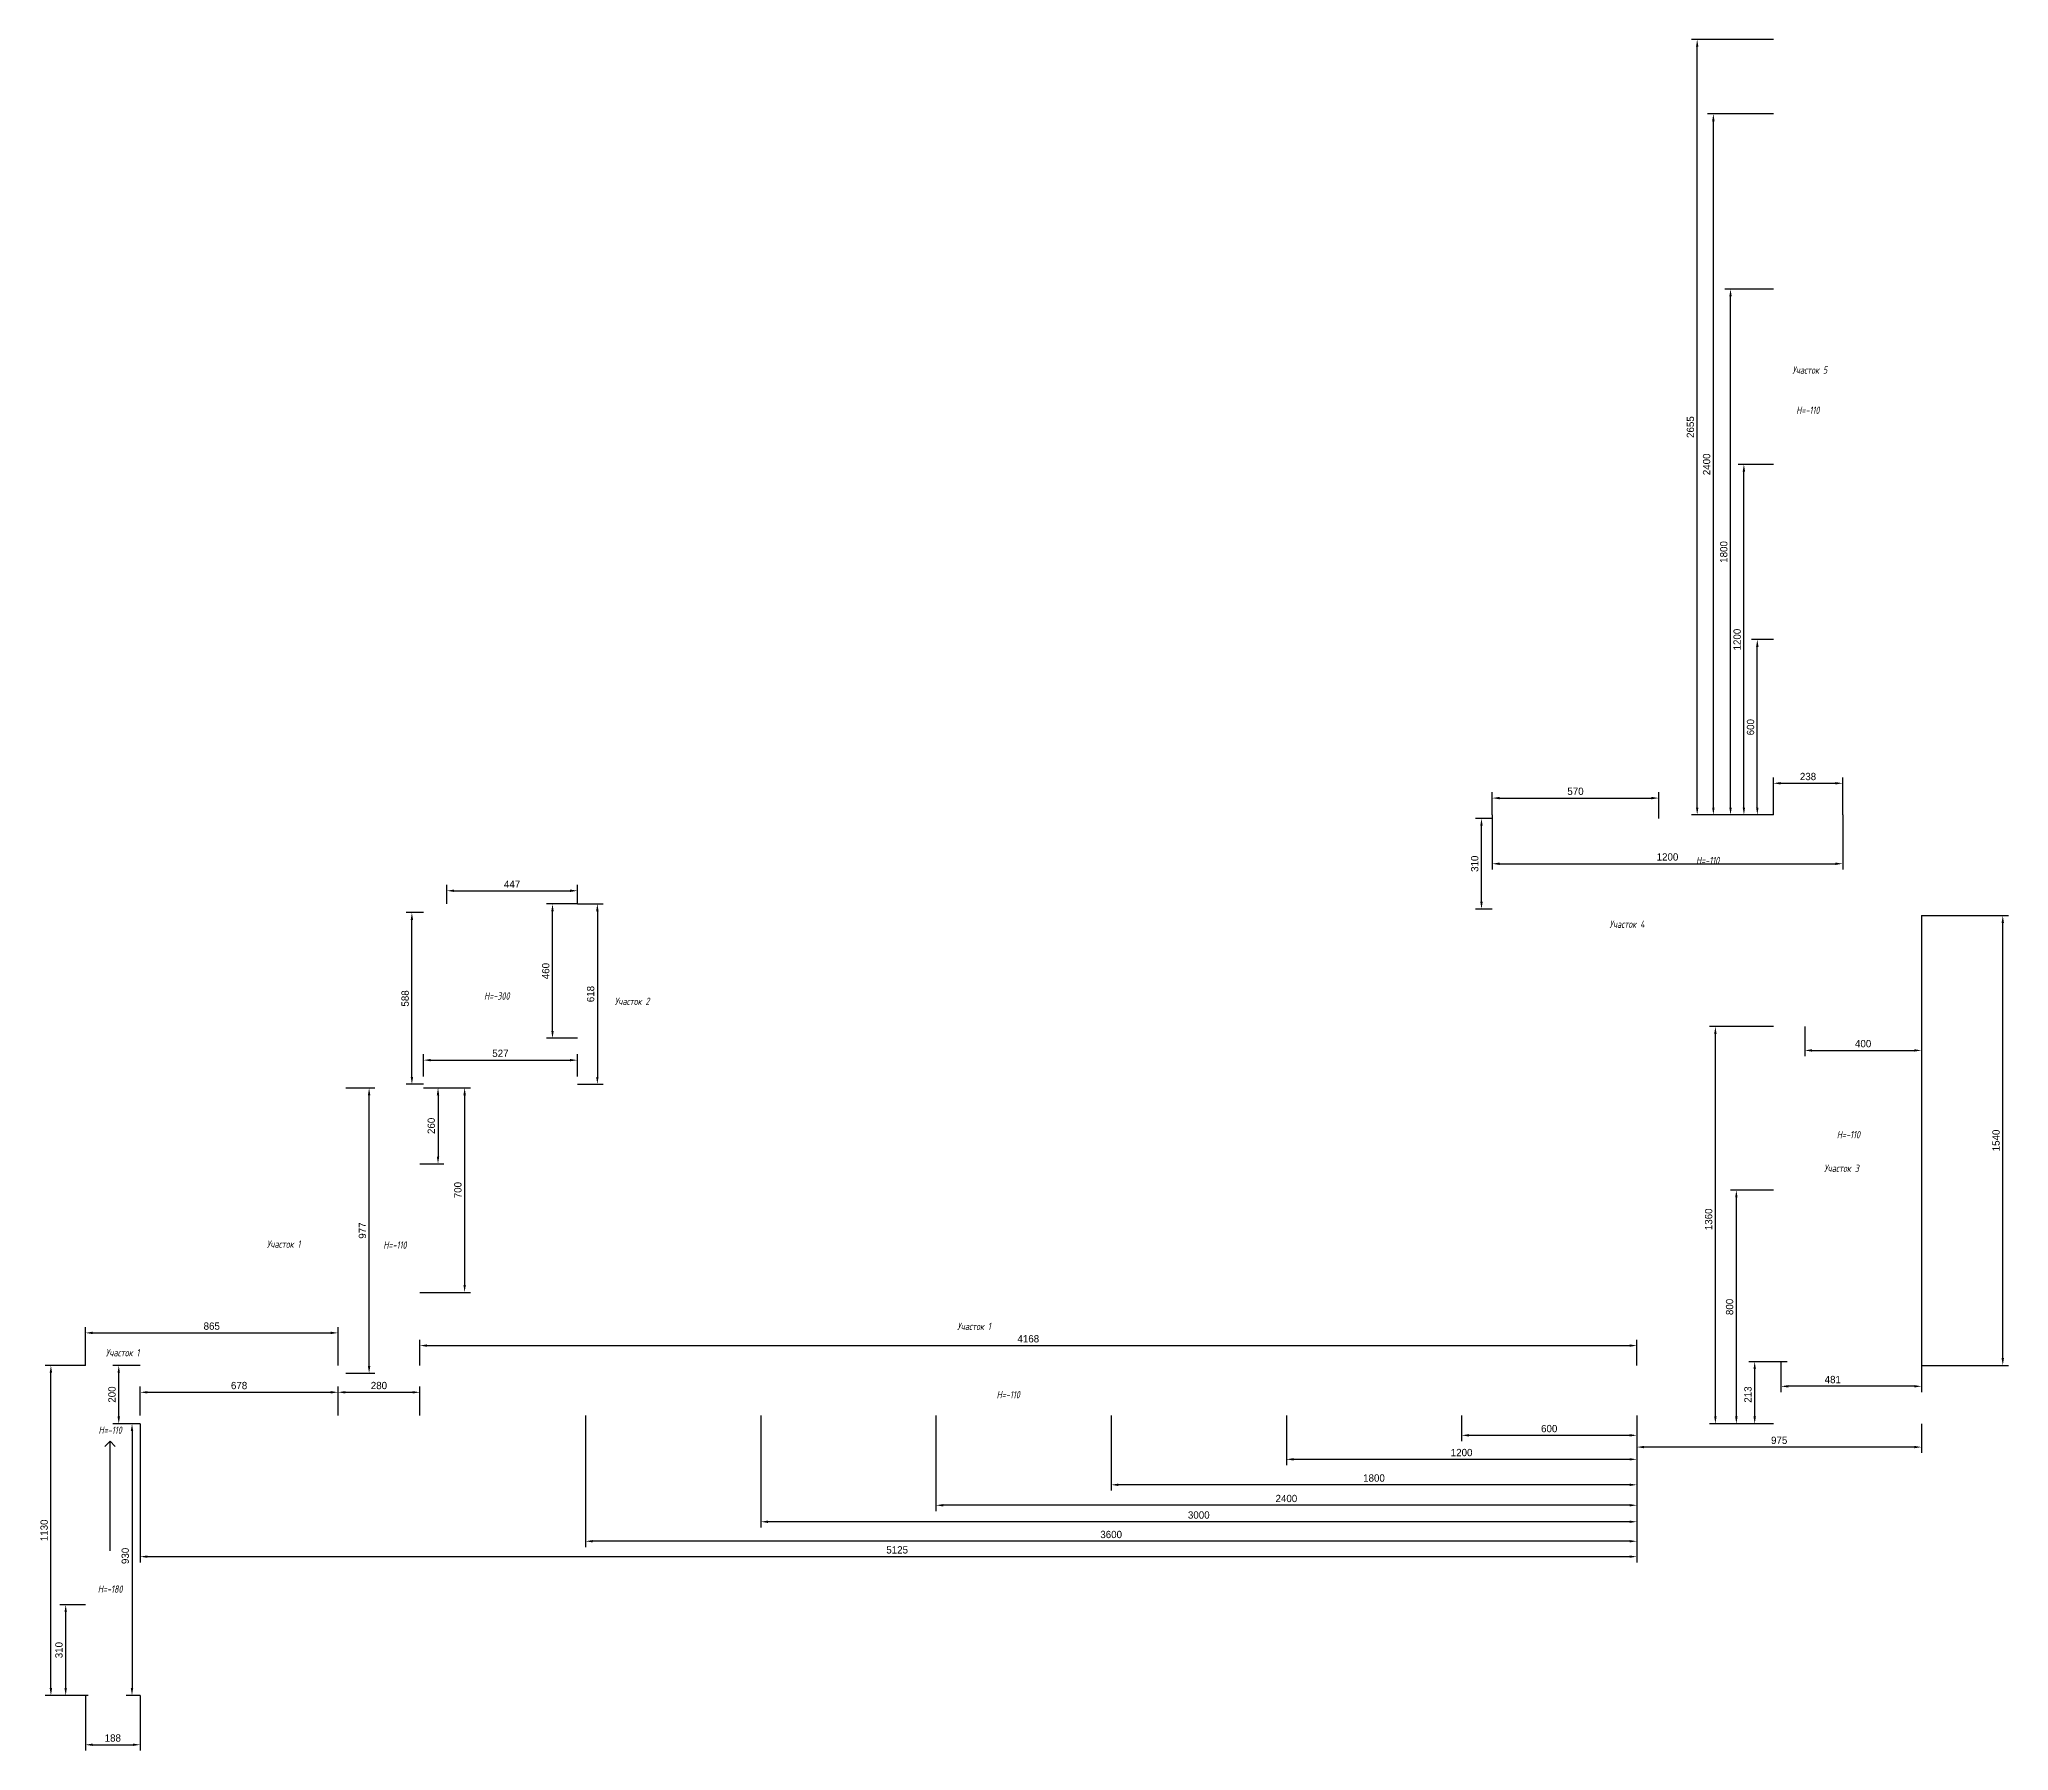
# Model space of a CAD drawing. Header units: millimetres. Extents: x -49629 to 4253, y -24660 to -10989.
# Drawn here: x -2491 to 4253, y -19860 to -14000 of the extents above; entities that cross this region are included whole.
import ezdxf
from ezdxf.enums import TextEntityAlignment as Align

# ---------------------------------------------------------------- set-up
doc = ezdxf.new("R2010")
doc.units = ezdxf.units.MM
doc.header["$PDMODE"] = 34
doc.header["$PDSIZE"] = 50
doc.layers.add('08 Размеры', color=7, linetype='Continuous')
doc.styles.get("Standard").update_dxf_attribs({"font": 'Ubuntu-R.ttf'})
doc.styles.add('ГОСТ-ISOCPEUR', font='isocpeui.ttf', dxfattribs={"width": 0.8})
doc.dimstyles.new('ISO-25', dxfattribs={"dimtxt": 2.5, "dimasz": 2.5, "dimexe": 1.25, "dimexo": 0.625, "dimtad": 1, "dimtxsty": 'Standard', "dimcen": 2.5, "dimadec": 0, "dimazin": 0, "dimtfac": 1, "dimtmove": 0, "dimatfit": 3, "dimfxl": 1, "dimarcsym": 0})

msp = doc.modelspace()

# ---------------------------------------------------------------- texts
at = {"layer": '08 Размеры', "style": 'ГОСТ-ISOCPEUR', "width": 0.8}
for s, p in [('Участок 5', (3571.8, -15132.6)), ('H=-110', (3565.5, -15270.3)), ('H=-110', (3222.4, -16811.8, -184.7)), ('Участок 4', (2945.8, -17030)), ('H=-300', (-923.9, -17276)), ('Участок 2', (-460.8, -17294.1)), ('H=-110', (3704.4, -17750.7)), ('Участок 3', (3680.6, -17865.6)), ('Участок 1', (-1654.1, -18125.4)), ('H=-110', (-1272.8, -18128.7)), ('Участок 1', (709.9, -18406.8)), ('Участок 1', (-2205.5, -18497.1)), ('H=-110', (827.4, -18640.9)), ('H=-110', (-2248, -18762.4)), ('H=-180', (-2248, -19306.5))]:
    msp.add_text(s, height=25, dxfattribs=at).set_placement(p, align=Align.MIDDLE)

# ---------------------------------------------------------------- blocks, each defined once
blk = doc.blocks.new('*D691')
at = {"layer": '08 Размеры', "color": 0, "lineweight": -2}
for p, q in [((-2332.8, -18540.5), (-2471, -18540.5)), ((-2451, -19645.5), (-2451, -18565.5)), ((-2350.3, -19670.5), (-2471, -19670.5))]:
    blk.add_line(p, q, dxfattribs=at)
at = {"layer": '08 Размеры', "color": 0}
for points in [[(-2446.9, -18565.5), (-2455.2, -18565.5), (-2451, -18540.5)], [(-2455.2, -19645.5), (-2446.9, -19645.5), (-2451, -19670.5)]]:
    blk.add_solid(points, dxfattribs=at)
at = {"layer": 'Defpoints', "color": 0}
for p in [(-2451, -18540.5), (-2332.8, -18540.5), (-2350.3, -19670.5)]:
    blk.add_point(p, dxfattribs=at)
at = {"layer": '08 Размеры', "color": 0, "insert": (-2474.1, -19105.5), "char_height": 25, "attachment_point": 5, "rotation": 90}
blk.add_mtext('1130', dxfattribs=at)
blk = doc.blocks.new('*D692')
at = {"layer": '08 Размеры', "color": 0, "lineweight": -2}
for p, q in [((-2332.8, -18540.5), (-2332.8, -18409.3)), ((-1467.8, -18540.5), (-1467.8, -18409.3)), ((-2307.8, -18429.3), (-1492.8, -18429.3))]:
    blk.add_line(p, q, dxfattribs=at)
at = {"layer": '08 Размеры', "color": 0}
for points in [[(-2307.8, -18425.2), (-2307.8, -18433.5), (-2332.8, -18429.3)], [(-1492.8, -18433.5), (-1492.8, -18425.2), (-1467.8, -18429.3)]]:
    blk.add_solid(points, dxfattribs=at)
at = {"layer": 'Defpoints', "color": 0}
for p in [(-1467.8, -18429.3), (-2332.8, -18540.5), (-1467.8, -18540.5)]:
    blk.add_point(p, dxfattribs=at)
at = {"layer": '08 Размеры', "color": 0, "insert": (-1900.3, -18406.3), "char_height": 25, "attachment_point": 5}
blk.add_mtext('865', dxfattribs=at)
blk = doc.blocks.new('*D693')
at = {"layer": '08 Размеры', "color": 0, "lineweight": -2}
for p, q in [((-2145.3, -18740.5), (-2193.3, -18740.5)), ((-2173.3, -18765.5), (-2173.3, -19645.5)), ((-2145.3, -19670.5), (-2193.3, -19670.5))]:
    blk.add_line(p, q, dxfattribs=at)
at = {"layer": '08 Размеры', "color": 0}
for points in [[(-2169.2, -18765.5), (-2177.5, -18765.5), (-2173.3, -18740.5)], [(-2177.5, -19645.5), (-2169.2, -19645.5), (-2173.3, -19670.5)]]:
    blk.add_solid(points, dxfattribs=at)
at = {"layer": 'Defpoints', "color": 0}
for p in [(-2145.3, -18740.5), (-2173.3, -19670.5), (-2145.3, -19670.5)]:
    blk.add_point(p, dxfattribs=at)
at = {"layer": '08 Размеры', "color": 0, "insert": (-2196.4, -19192.9), "char_height": 25, "attachment_point": 5, "rotation": 90}
blk.add_mtext('930', dxfattribs=at)
blk = doc.blocks.new('*D694')
at = {"layer": '08 Размеры', "color": 0, "lineweight": -2}
for p, q in [((-2145.3, -18740.5), (-2145.3, -19215.4)), ((2979.7, -18740.5), (2979.7, -19215.4)), ((-2120.3, -19195.4), (2954.7, -19195.4))]:
    blk.add_line(p, q, dxfattribs=at)
at = {"layer": '08 Размеры', "color": 0}
for points in [[(-2120.3, -19191.3), (-2120.3, -19199.6), (-2145.3, -19195.4)], [(2954.7, -19199.6), (2954.7, -19191.3), (2979.7, -19195.4)]]:
    blk.add_solid(points, dxfattribs=at)
at = {"layer": 'Defpoints', "color": 0}
for p in [(-2145.3, -18740.5), (2979.7, -18740.5), (2979.7, -19195.4)]:
    blk.add_point(p, dxfattribs=at)
at = {"layer": '08 Размеры', "color": 0, "insert": (446.8, -19172.4), "char_height": 25, "attachment_point": 5}
blk.add_mtext('5125', dxfattribs=at)
blk = doc.blocks.new('*D695')
at = {"layer": '08 Размеры', "color": 0, "lineweight": -2}
for p, q in [((-1440.8, -17590.5), (-1341.4, -17590.5)), ((-1361.4, -18542.5), (-1361.4, -17615.5)), ((-1440.8, -18567.5), (-1341.4, -18567.5))]:
    blk.add_line(p, q, dxfattribs=at)
at = {"layer": '08 Размеры', "color": 0}
for points in [[(-1357.2, -17615.5), (-1365.6, -17615.5), (-1361.4, -17590.5)], [(-1365.6, -18542.5), (-1357.2, -18542.5), (-1361.4, -18567.5)]]:
    blk.add_solid(points, dxfattribs=at)
at = {"layer": 'Defpoints', "color": 0}
for p in [(-1440.8, -17590.5), (-1361.4, -17590.5), (-1440.8, -18567.5)]:
    blk.add_point(p, dxfattribs=at)
at = {"layer": '08 Размеры', "color": 0, "insert": (-1384.2, -18079), "char_height": 25, "attachment_point": 5, "rotation": 90}
blk.add_mtext('977', dxfattribs=at)
blk = doc.blocks.new('*D696')
at = {"layer": '08 Размеры', "color": 0, "lineweight": -2}
for p, q in [((-1187.8, -18540.5), (-1187.8, -18452.8)), ((-1162.8, -18472.8), (2954.7, -18472.8)), ((2979.7, -18540.5), (2979.7, -18452.8))]:
    blk.add_line(p, q, dxfattribs=at)
at = {"layer": '08 Размеры', "color": 0}
for points in [[(-1162.8, -18468.6), (-1162.8, -18476.9), (-1187.8, -18472.8)], [(2954.7, -18476.9), (2954.7, -18468.6), (2979.7, -18472.8)]]:
    blk.add_solid(points, dxfattribs=at)
at = {"layer": 'Defpoints', "color": 0}
for p in [(2979.7, -18472.8), (-1187.8, -18540.5), (2979.7, -18540.5)]:
    blk.add_point(p, dxfattribs=at)
at = {"layer": '08 Размеры', "color": 0, "insert": (895.9, -18449.7), "char_height": 25, "attachment_point": 5}
blk.add_mtext('4168', dxfattribs=at)
blk = doc.blocks.new('*D699')
at = {"layer": '08 Размеры', "color": 0, "lineweight": -2}
for p, q in [((3954.7, -17000.5), (4252.9, -17000.5)), ((4232.9, -18515.5), (4232.9, -17025.5)), ((3954.7, -18540.5), (4252.9, -18540.5))]:
    blk.add_line(p, q, dxfattribs=at)
at = {"layer": '08 Размеры', "color": 0}
for points in [[(4237, -17025.5), (4228.7, -17025.5), (4232.9, -17000.5)], [(4228.7, -18515.5), (4237, -18515.5), (4232.9, -18540.5)]]:
    blk.add_solid(points, dxfattribs=at)
at = {"layer": 'Defpoints', "color": 0}
for p in [(3954.7, -17000.5), (4232.9, -17000.5), (3954.7, -18540.5)]:
    blk.add_point(p, dxfattribs=at)
at = {"layer": '08 Размеры', "color": 0, "insert": (4209.8, -17770.5), "char_height": 25, "attachment_point": 5, "rotation": 90}
blk.add_mtext('1540', dxfattribs=at)
blk = doc.blocks.new('*D700')
at = {"layer": '08 Размеры', "color": 0, "lineweight": -2}
for p, q in [((2484.7, -16655.5), (2484.7, -16843)), ((3684.7, -16655.5), (3684.7, -16843)), ((2509.7, -16823), (3659.7, -16823))]:
    blk.add_line(p, q, dxfattribs=at)
at = {"layer": '08 Размеры', "color": 0}
for points in [[(2509.7, -16818.8), (2509.7, -16827.2), (2484.7, -16823)], [(3659.7, -16827.2), (3659.7, -16818.8), (3684.7, -16823)]]:
    blk.add_solid(points, dxfattribs=at)
at = {"layer": 'Defpoints', "color": 0}
for p in [(2484.7, -16655.5), (3684.7, -16655.5), (3684.7, -16823)]:
    blk.add_point(p, dxfattribs=at)
at = {"layer": '08 Размеры', "color": 0, "insert": (3084.7, -16799.9), "char_height": 25, "attachment_point": 5}
blk.add_mtext('1200', dxfattribs=at)
blk = doc.blocks.new('*D701')
at = {"layer": '08 Размеры', "color": 0, "lineweight": -2}
for p, q in [((3447.2, -14000.5), (3166.4, -14000.5)), ((3186.4, -16630.5), (3186.4, -14025.5)), ((3447.2, -16655.5), (3166.4, -16655.5))]:
    blk.add_line(p, q, dxfattribs=at)
at = {"layer": '08 Размеры', "color": 0}
for points in [[(3190.6, -14025.5), (3182.3, -14025.5), (3186.4, -14000.5)], [(3182.3, -16630.5), (3190.6, -16630.5), (3186.4, -16655.5)]]:
    blk.add_solid(points, dxfattribs=at)
at = {"layer": 'Defpoints', "color": 0}
for p in [(3186.4, -14000.5), (3447.2, -14000.5), (3447.2, -16655.5)]:
    blk.add_point(p, dxfattribs=at)
at = {"layer": '08 Размеры', "color": 0, "insert": (3163.4, -15328), "char_height": 25, "attachment_point": 5, "rotation": 90}
blk.add_mtext('2655', dxfattribs=at)
blk = doc.blocks.new('*D702')
at = {"layer": '08 Размеры', "color": 0, "lineweight": -2}
for p, q in [((-2332.8, -19670.5), (-2332.8, -19859.6)), ((-2145.3, -19670.5), (-2145.3, -19859.6)), ((-2307.8, -19839.6), (-2170.3, -19839.6))]:
    blk.add_line(p, q, dxfattribs=at)
at = {"layer": '08 Размеры', "color": 0}
for points in [[(-2307.8, -19835.4), (-2307.8, -19843.7), (-2332.8, -19839.6)], [(-2170.3, -19843.7), (-2170.3, -19835.4), (-2145.3, -19839.6)]]:
    blk.add_solid(points, dxfattribs=at)
at = {"layer": 'Defpoints', "color": 0}
for p in [(-2332.8, -19670.5), (-2145.3, -19670.5), (-2145.3, -19839.6)]:
    blk.add_point(p, dxfattribs=at)
at = {"layer": '08 Размеры', "color": 0, "insert": (-2239.1, -19816.5), "char_height": 25, "attachment_point": 5}
blk.add_mtext('188', dxfattribs=at)
blk = doc.blocks.new('*D703')
at = {"layer": '08 Размеры', "color": 0, "lineweight": -2}
for p, q in [((-2332.8, -19360.5), (-2420.4, -19360.5)), ((-2400.4, -19645.5), (-2400.4, -19385.5)), ((-2323.3, -19670.5), (-2420.4, -19670.5))]:
    blk.add_line(p, q, dxfattribs=at)
at = {"layer": '08 Размеры', "color": 0}
for points in [[(-2396.3, -19385.5), (-2404.6, -19385.5), (-2400.4, -19360.5)], [(-2404.6, -19645.5), (-2396.3, -19645.5), (-2400.4, -19670.5)]]:
    blk.add_solid(points, dxfattribs=at)
at = {"layer": 'Defpoints', "color": 0}
for p in [(-2400.4, -19360.5), (-2332.8, -19360.5), (-2323.3, -19670.5)]:
    blk.add_point(p, dxfattribs=at)
at = {"layer": '08 Размеры', "color": 0, "insert": (-2423.5, -19515.5), "char_height": 25, "attachment_point": 5, "rotation": 90}
blk.add_mtext('310', dxfattribs=at)
blk = doc.blocks.new('*D704')
at = {"layer": '08 Размеры', "color": 0, "lineweight": -2}
for p, q in [((-2145.3, -18540.5), (-2238.7, -18540.5)), ((-2218.7, -18715.5), (-2218.7, -18565.5)), ((-2145.3, -18740.5), (-2238.7, -18740.5))]:
    blk.add_line(p, q, dxfattribs=at)
at = {"layer": '08 Размеры', "color": 0}
for points in [[(-2214.6, -18565.5), (-2222.9, -18565.5), (-2218.7, -18540.5)], [(-2222.9, -18715.5), (-2214.6, -18715.5), (-2218.7, -18740.5)]]:
    blk.add_solid(points, dxfattribs=at)
at = {"layer": 'Defpoints', "color": 0}
for p in [(-2218.7, -18540.5), (-2145.3, -18540.5), (-2145.3, -18740.5)]:
    blk.add_point(p, dxfattribs=at)
at = {"layer": '08 Размеры', "color": 0, "insert": (-2241.8, -18640.5), "char_height": 25, "attachment_point": 5, "rotation": 90}
blk.add_mtext('200', dxfattribs=at)
blk = doc.blocks.new('*D705')
at = {"layer": '08 Размеры', "color": 0, "lineweight": -2}
for p, q in [((-2145.3, -18712.5), (-2145.3, -18612.7)), ((-2120.3, -18632.7), (-1492.8, -18632.7)), ((-1467.8, -18712.5), (-1467.8, -18612.7))]:
    blk.add_line(p, q, dxfattribs=at)
at = {"layer": '08 Размеры', "color": 0}
for points in [[(-2120.3, -18628.6), (-2120.3, -18636.9), (-2145.3, -18632.7)], [(-1492.8, -18636.9), (-1492.8, -18628.6), (-1467.8, -18632.7)]]:
    blk.add_solid(points, dxfattribs=at)
at = {"layer": 'Defpoints', "color": 0}
for p in [(-1467.8, -18632.7), (-2145.3, -18712.5), (-1467.8, -18712.5)]:
    blk.add_point(p, dxfattribs=at)
at = {"layer": '08 Размеры', "color": 0, "insert": (-1806.6, -18609.7), "char_height": 25, "attachment_point": 5}
blk.add_mtext('678', dxfattribs=at)
blk = doc.blocks.new('*D706')
at = {"layer": '08 Размеры', "color": 0, "lineweight": -2}
for p, q in [((-1467.8, -18712.5), (-1467.8, -18612.7)), ((-1442.8, -18632.7), (-1212.8, -18632.7)), ((-1187.8, -18712.5), (-1187.8, -18612.7))]:
    blk.add_line(p, q, dxfattribs=at)
at = {"layer": '08 Размеры', "color": 0}
for points in [[(-1442.8, -18628.6), (-1442.8, -18636.9), (-1467.8, -18632.7)], [(-1212.8, -18636.9), (-1212.8, -18628.6), (-1187.8, -18632.7)]]:
    blk.add_solid(points, dxfattribs=at)
at = {"layer": 'Defpoints', "color": 0}
for p in [(-1187.8, -18632.7), (-1467.8, -18712.5), (-1187.8, -18712.5)]:
    blk.add_point(p, dxfattribs=at)
at = {"layer": '08 Размеры', "color": 0, "insert": (-1327.8, -18609.7), "char_height": 25, "attachment_point": 5}
blk.add_mtext('280', dxfattribs=at)
blk = doc.blocks.new('*D707')
at = {"layer": '08 Размеры', "color": 0, "lineweight": -2}
for p, q in [((2979.7, -18712.5), (2979.7, -18840.3)), ((3954.7, -18740.5), (3954.7, -18840.3)), ((3929.7, -18820.3), (3004.7, -18820.3))]:
    blk.add_line(p, q, dxfattribs=at)
at = {"layer": '08 Размеры', "color": 0}
for points in [[(3004.7, -18816.1), (3004.7, -18824.5), (2979.7, -18820.3)], [(3929.7, -18824.5), (3929.7, -18816.1), (3954.7, -18820.3)]]:
    blk.add_solid(points, dxfattribs=at)
at = {"layer": 'Defpoints', "color": 0}
for p in [(2979.7, -18712.5), (3954.7, -18740.5), (2979.7, -18820.3)]:
    blk.add_point(p, dxfattribs=at)
at = {"layer": '08 Размеры', "color": 0, "insert": (3467.2, -18797.2), "char_height": 25, "attachment_point": 5}
blk.add_mtext('975', dxfattribs=at)
blk = doc.blocks.new('*D708')
at = {"layer": '08 Размеры', "color": 0, "lineweight": -2}
for p, q in [((2379.7, -18712.5), (2379.7, -18800.1)), ((2979.7, -18712.5), (2979.7, -18800.1)), ((2954.7, -18780.1), (2404.7, -18780.1))]:
    blk.add_line(p, q, dxfattribs=at)
at = {"layer": '08 Размеры', "color": 0}
for points in [[(2404.7, -18775.9), (2404.7, -18784.3), (2379.7, -18780.1)], [(2954.7, -18784.3), (2954.7, -18775.9), (2979.7, -18780.1)]]:
    blk.add_solid(points, dxfattribs=at)
at = {"layer": 'Defpoints', "color": 0}
for p in [(2379.7, -18712.5), (2979.7, -18712.5), (2379.7, -18780.1)]:
    blk.add_point(p, dxfattribs=at)
at = {"layer": '08 Размеры', "color": 0, "insert": (2679.7, -18757.1), "char_height": 25, "attachment_point": 5}
blk.add_mtext('600', dxfattribs=at)
blk = doc.blocks.new('*D709')
at = {"layer": '08 Размеры', "color": 0, "lineweight": -2}
for p, q in [((1779.7, -18712.5), (1779.7, -18882.3)), ((2979.7, -18712.5), (2979.7, -18882.3)), ((2954.7, -18862.3), (1804.7, -18862.3))]:
    blk.add_line(p, q, dxfattribs=at)
at = {"layer": '08 Размеры', "color": 0}
for points in [[(1804.7, -18858.1), (1804.7, -18866.4), (1779.7, -18862.3)], [(2954.7, -18866.4), (2954.7, -18858.1), (2979.7, -18862.3)]]:
    blk.add_solid(points, dxfattribs=at)
at = {"layer": 'Defpoints', "color": 0}
for p in [(1779.7, -18712.5), (2979.7, -18712.5), (1779.7, -18862.3)]:
    blk.add_point(p, dxfattribs=at)
at = {"layer": '08 Размеры', "color": 0, "insert": (2379.7, -18839.2), "char_height": 25, "attachment_point": 5}
blk.add_mtext('1200', dxfattribs=at)
blk = doc.blocks.new('*D710')
at = {"layer": '08 Размеры', "color": 0, "lineweight": -2}
for p, q in [((1179.7, -18712.5), (1179.7, -18969.5)), ((2979.7, -18712.5), (2979.7, -18969.5)), ((2954.7, -18949.5), (1204.7, -18949.5))]:
    blk.add_line(p, q, dxfattribs=at)
at = {"layer": '08 Размеры', "color": 0}
for points in [[(1204.7, -18945.3), (1204.7, -18953.6), (1179.7, -18949.5)], [(2954.7, -18953.6), (2954.7, -18945.3), (2979.7, -18949.5)]]:
    blk.add_solid(points, dxfattribs=at)
at = {"layer": 'Defpoints', "color": 0}
for p in [(1179.7, -18712.5), (2979.7, -18712.5), (1179.7, -18949.5)]:
    blk.add_point(p, dxfattribs=at)
at = {"layer": '08 Размеры', "color": 0, "insert": (2079.7, -18926.4), "char_height": 25, "attachment_point": 5}
blk.add_mtext('1800', dxfattribs=at)
blk = doc.blocks.new('*D711')
at = {"layer": '08 Размеры', "color": 0, "lineweight": -2}
for p, q in [((579.7, -18712.5), (579.7, -19039.5)), ((2979.7, -18712.5), (2979.7, -19039.5)), ((2954.7, -19019.5), (604.7, -19019.5))]:
    blk.add_line(p, q, dxfattribs=at)
at = {"layer": '08 Размеры', "color": 0}
for points in [[(604.7, -19015.4), (604.7, -19023.7), (579.7, -19019.5)], [(2954.7, -19023.7), (2954.7, -19015.4), (2979.7, -19019.5)]]:
    blk.add_solid(points, dxfattribs=at)
at = {"layer": 'Defpoints', "color": 0}
for p in [(579.7, -18712.5), (2979.7, -18712.5), (579.7, -19019.5)]:
    blk.add_point(p, dxfattribs=at)
at = {"layer": '08 Размеры', "color": 0, "insert": (1779.7, -18996.5), "char_height": 25, "attachment_point": 5}
blk.add_mtext('2400', dxfattribs=at)
blk = doc.blocks.new('*D712')
at = {"layer": '08 Размеры', "color": 0, "lineweight": -2}
for p, q in [((-20.3, -18712.5), (-20.3, -19096)), ((2979.7, -18712.5), (2979.7, -19096)), ((2954.7, -19076), (4.7, -19076))]:
    blk.add_line(p, q, dxfattribs=at)
at = {"layer": '08 Размеры', "color": 0}
for points in [[(4.7, -19071.9), (4.7, -19080.2), (-20.3, -19076)], [(2954.7, -19080.2), (2954.7, -19071.9), (2979.7, -19076)]]:
    blk.add_solid(points, dxfattribs=at)
at = {"layer": 'Defpoints', "color": 0}
for p in [(-20.3, -18712.5), (2979.7, -18712.5), (-20.3, -19076)]:
    blk.add_point(p, dxfattribs=at)
at = {"layer": '08 Размеры', "color": 0, "insert": (1479.7, -19053), "char_height": 25, "attachment_point": 5}
blk.add_mtext('3000', dxfattribs=at)
blk = doc.blocks.new('*D713')
at = {"layer": '08 Размеры', "color": 0, "lineweight": -2}
for p, q in [((-620.3, -18712.5), (-620.3, -19162.8)), ((2979.7, -18712.5), (2979.7, -19162.8)), ((2954.7, -19142.8), (-595.3, -19142.8))]:
    blk.add_line(p, q, dxfattribs=at)
at = {"layer": '08 Размеры', "color": 0}
for points in [[(-595.3, -19138.6), (-595.3, -19146.9), (-620.3, -19142.8)], [(2954.7, -19146.9), (2954.7, -19138.6), (2979.7, -19142.8)]]:
    blk.add_solid(points, dxfattribs=at)
at = {"layer": 'Defpoints', "color": 0}
for p in [(-620.3, -18712.5), (2979.7, -18712.5), (-620.3, -19142.8)]:
    blk.add_point(p, dxfattribs=at)
at = {"layer": '08 Размеры', "color": 0, "insert": (1179.7, -19119.7), "char_height": 25, "attachment_point": 5}
blk.add_mtext('3600', dxfattribs=at)
blk = doc.blocks.new('*D714')
at = {"layer": '08 Размеры', "color": 0, "lineweight": -2}
for p, q in [((-1175.3, -17590.5), (-1105.4, -17590.5)), ((-1125.4, -17615.5), (-1125.4, -17825.5)), ((-1187.8, -17850.5), (-1105.4, -17850.5))]:
    blk.add_line(p, q, dxfattribs=at)
at = {"layer": '08 Размеры', "color": 0}
for points in [[(-1121.3, -17615.5), (-1129.6, -17615.5), (-1125.4, -17590.5)], [(-1129.6, -17825.5), (-1121.3, -17825.5), (-1125.4, -17850.5)]]:
    blk.add_solid(points, dxfattribs=at)
at = {"layer": 'Defpoints', "color": 0}
for p in [(-1175.3, -17590.5), (-1187.8, -17850.5), (-1125.4, -17850.5)]:
    blk.add_point(p, dxfattribs=at)
at = {"layer": '08 Размеры', "color": 0, "insert": (-1148.5, -17720.5), "char_height": 25, "attachment_point": 5, "rotation": 90}
blk.add_mtext('260', dxfattribs=at)
blk = doc.blocks.new('*D715')
at = {"layer": '08 Размеры', "color": 0, "lineweight": -2}
for p, q in [((-1175.3, -17590.5), (-1014.3, -17590.5)), ((-1034.3, -17615.5), (-1034.3, -18265.5)), ((-1187.8, -18290.5), (-1014.3, -18290.5))]:
    blk.add_line(p, q, dxfattribs=at)
at = {"layer": '08 Размеры', "color": 0}
for points in [[(-1030.1, -17615.5), (-1038.4, -17615.5), (-1034.3, -17590.5)], [(-1038.4, -18265.5), (-1030.1, -18265.5), (-1034.3, -18290.5)]]:
    blk.add_solid(points, dxfattribs=at)
at = {"layer": 'Defpoints', "color": 0}
for p in [(-1175.3, -17590.5), (-1187.8, -18290.5), (-1034.3, -18290.5)]:
    blk.add_point(p, dxfattribs=at)
at = {"layer": '08 Размеры', "color": 0, "insert": (-1057.3, -17940.5), "char_height": 25, "attachment_point": 5, "rotation": 90}
blk.add_mtext('700', dxfattribs=at)
blk = doc.blocks.new('*D717')
at = {"layer": '08 Размеры', "color": 0, "lineweight": -2}
for p, q in [((-1095.3, -16960.5), (-1095.3, -16895.5)), ((-1070.3, -16915.5), (-673.3, -16915.5)), ((-648.3, -16960.5), (-648.3, -16895.5))]:
    blk.add_line(p, q, dxfattribs=at)
at = {"layer": '08 Размеры', "color": 0}
for points in [[(-1070.3, -16911.3), (-1070.3, -16919.7), (-1095.3, -16915.5)], [(-673.3, -16919.7), (-673.3, -16911.3), (-648.3, -16915.5)]]:
    blk.add_solid(points, dxfattribs=at)
at = {"layer": 'Defpoints', "color": 0}
for p in [(-648.3, -16915.5), (-1095.3, -16960.5), (-648.3, -16960.5)]:
    blk.add_point(p, dxfattribs=at)
at = {"layer": '08 Размеры', "color": 0, "insert": (-871.8, -16893), "char_height": 25, "attachment_point": 5}
blk.add_mtext('447', dxfattribs=at)
blk = doc.blocks.new('*D719')
at = {"layer": '08 Размеры', "color": 0, "lineweight": -2}
for p, q in [((-1175.3, -17551), (-1175.3, -17475.5)), ((-1150.3, -17495.5), (-673.3, -17495.5)), ((-648.3, -17551), (-648.3, -17475.5))]:
    blk.add_line(p, q, dxfattribs=at)
at = {"layer": '08 Размеры', "color": 0}
for points in [[(-1150.3, -17491.3), (-1150.3, -17499.6), (-1175.3, -17495.5)], [(-673.3, -17499.6), (-673.3, -17491.3), (-648.3, -17495.5)]]:
    blk.add_solid(points, dxfattribs=at)
at = {"layer": 'Defpoints', "color": 0}
for p in [(-648.3, -17495.5), (-1175.3, -17551), (-648.3, -17551)]:
    blk.add_point(p, dxfattribs=at)
at = {"layer": '08 Размеры', "color": 0, "insert": (-911.8, -17472.4), "char_height": 25, "attachment_point": 5}
blk.add_mtext('527', dxfattribs=at)
blk = doc.blocks.new('*D720')
at = {"layer": '08 Размеры', "color": 0, "lineweight": -2}
for p, q in [((-1175.3, -16990.5), (-1234.9, -16990.5)), ((-1214.9, -17553), (-1214.9, -17015.5)), ((-1175.3, -17578), (-1234.9, -17578))]:
    blk.add_line(p, q, dxfattribs=at)
at = {"layer": '08 Размеры', "color": 0}
for points in [[(-1210.7, -17015.5), (-1219, -17015.5), (-1214.9, -16990.5)], [(-1219, -17553), (-1210.7, -17553), (-1214.9, -17578)]]:
    blk.add_solid(points, dxfattribs=at)
at = {"layer": 'Defpoints', "color": 0}
for p in [(-1214.9, -16990.5), (-1175.3, -16990.5), (-1175.3, -17578)]:
    blk.add_point(p, dxfattribs=at)
at = {"layer": '08 Размеры', "color": 0, "insert": (-1237.9, -17284.2), "char_height": 25, "attachment_point": 5, "rotation": 90}
blk.add_mtext('588', dxfattribs=at)
blk = doc.blocks.new('*D721')
at = {"layer": '08 Размеры', "color": 0, "lineweight": -2}
for p, q in [((3494.7, -18528), (3363.3, -18528)), ((3383.3, -18715.5), (3383.3, -18553)), ((3447.2, -18740.5), (3363.3, -18740.5))]:
    blk.add_line(p, q, dxfattribs=at)
at = {"layer": '08 Размеры', "color": 0}
for points in [[(3387.5, -18553), (3379.2, -18553), (3383.3, -18528)], [(3379.2, -18715.5), (3387.5, -18715.5), (3383.3, -18740.5)]]:
    blk.add_solid(points, dxfattribs=at)
at = {"layer": 'Defpoints', "color": 0}
for p in [(3383.3, -18528), (3494.7, -18528), (3447.2, -18740.5)]:
    blk.add_point(p, dxfattribs=at)
at = {"layer": '08 Размеры', "color": 0, "insert": (3360.3, -18640.5), "char_height": 25, "attachment_point": 5, "rotation": 90}
blk.add_mtext('213', dxfattribs=at)
blk = doc.blocks.new('*D722')
at = {"layer": '08 Размеры', "color": 0, "lineweight": -2}
for p, q in [((3447.2, -17940.5), (3300.6, -17940.5)), ((3320.6, -18715.5), (3320.6, -17965.5)), ((3447.2, -18740.5), (3300.6, -18740.5))]:
    blk.add_line(p, q, dxfattribs=at)
at = {"layer": '08 Размеры', "color": 0}
for points in [[(3324.8, -17965.5), (3316.4, -17965.5), (3320.6, -17940.5)], [(3316.4, -18715.5), (3324.8, -18715.5), (3320.6, -18740.5)]]:
    blk.add_solid(points, dxfattribs=at)
at = {"layer": 'Defpoints', "color": 0}
for p in [(3320.6, -17940.5), (3447.2, -17940.5), (3447.2, -18740.5)]:
    blk.add_point(p, dxfattribs=at)
at = {"layer": '08 Размеры', "color": 0, "insert": (3297.5, -18340.5), "char_height": 25, "attachment_point": 5, "rotation": 90}
blk.add_mtext('800', dxfattribs=at)
blk = doc.blocks.new('*D723')
at = {"layer": '08 Размеры', "color": 0, "lineweight": -2}
for p, q in [((3447.2, -17380.5), (3228.7, -17380.5)), ((3248.7, -18715.5), (3248.7, -17405.5)), ((3447.2, -18740.5), (3228.7, -18740.5))]:
    blk.add_line(p, q, dxfattribs=at)
at = {"layer": '08 Размеры', "color": 0}
for points in [[(3252.9, -17405.5), (3244.6, -17405.5), (3248.7, -17380.5)], [(3244.6, -18715.5), (3252.9, -18715.5), (3248.7, -18740.5)]]:
    blk.add_solid(points, dxfattribs=at)
at = {"layer": 'Defpoints', "color": 0}
for p in [(3248.7, -17380.5), (3447.2, -17380.5), (3447.2, -18740.5)]:
    blk.add_point(p, dxfattribs=at)
at = {"layer": '08 Размеры', "color": 0, "insert": (3225.7, -18040.5), "char_height": 25, "attachment_point": 5, "rotation": 90}
blk.add_mtext('1360', dxfattribs=at)
blk = doc.blocks.new('*D724')
at = {"layer": '08 Размеры', "color": 0, "lineweight": -2}
for p, q in [((2484.7, -16655.5), (2484.7, -16578.2)), ((3054.7, -16668), (3054.7, -16578.2)), ((2509.7, -16598.2), (3029.7, -16598.2))]:
    blk.add_line(p, q, dxfattribs=at)
at = {"layer": '08 Размеры', "color": 0}
for points in [[(2509.7, -16594), (2509.7, -16602.4), (2484.7, -16598.2)], [(3029.7, -16602.4), (3029.7, -16594), (3054.7, -16598.2)]]:
    blk.add_solid(points, dxfattribs=at)
at = {"layer": 'Defpoints', "color": 0}
for p in [(2484.7, -16655.5), (3054.7, -16598.2), (3054.7, -16668)]:
    blk.add_point(p, dxfattribs=at)
at = {"layer": '08 Размеры', "color": 0, "insert": (2769.7, -16575.1), "char_height": 25, "attachment_point": 5}
blk.add_mtext('570', dxfattribs=at)
blk = doc.blocks.new('*D725')
at = {"layer": '08 Размеры', "color": 0, "lineweight": -2}
for p, q in [((2484.7, -16668), (2427.8, -16668)), ((2447.8, -16953), (2447.8, -16693)), ((2484.7, -16978), (2427.8, -16978))]:
    blk.add_line(p, q, dxfattribs=at)
at = {"layer": '08 Размеры', "color": 0}
for points in [[(2451.9, -16693), (2443.6, -16693), (2447.8, -16668)], [(2443.6, -16953), (2451.9, -16953), (2447.8, -16978)]]:
    blk.add_solid(points, dxfattribs=at)
at = {"layer": 'Defpoints', "color": 0}
for p in [(2447.8, -16668), (2484.7, -16668), (2484.7, -16978)]:
    blk.add_point(p, dxfattribs=at)
at = {"layer": '08 Размеры', "color": 0, "insert": (2424.7, -16823), "char_height": 25, "attachment_point": 5, "rotation": 90}
blk.add_mtext('310', dxfattribs=at)
blk = doc.blocks.new('*D726')
at = {"layer": '08 Размеры', "color": 0, "lineweight": -2}
for p, q in [((3954.7, -17000.5), (3954.7, -18632.3)), ((3473.4, -18528), (3473.4, -18632.3)), ((3929.7, -18612.3), (3498.4, -18612.3))]:
    blk.add_line(p, q, dxfattribs=at)
at = {"layer": '08 Размеры', "color": 0}
for points in [[(3498.4, -18608.1), (3498.4, -18616.4), (3473.4, -18612.3)], [(3929.7, -18616.4), (3929.7, -18608.1), (3954.7, -18612.3)]]:
    blk.add_solid(points, dxfattribs=at)
at = {"layer": 'Defpoints', "color": 0}
for p in [(3954.7, -17000.5), (3473.4, -18528), (3473.4, -18612.3)]:
    blk.add_point(p, dxfattribs=at)
at = {"layer": '08 Размеры', "color": 0, "insert": (3650.8, -18589.2), "char_height": 25, "attachment_point": 5}
blk.add_mtext('481', dxfattribs=at)
blk = doc.blocks.new('*D727')
at = {"layer": '08 Размеры', "color": 0, "lineweight": -2}
for p, q in [((3447.2, -16655.5), (3447.2, -16527.6)), ((3472.2, -16547.6), (3659.7, -16547.6)), ((3684.7, -16655.5), (3684.7, -16527.6))]:
    blk.add_line(p, q, dxfattribs=at)
at = {"layer": '08 Размеры', "color": 0}
for points in [[(3472.2, -16543.4), (3472.2, -16551.7), (3447.2, -16547.6)], [(3659.7, -16551.7), (3659.7, -16543.4), (3684.7, -16547.6)]]:
    blk.add_solid(points, dxfattribs=at)
at = {"layer": 'Defpoints', "color": 0}
for p in [(3684.7, -16547.6), (3447.2, -16655.5), (3684.7, -16655.5)]:
    blk.add_point(p, dxfattribs=at)
at = {"layer": '08 Размеры', "color": 0, "insert": (3565.9, -16524.5), "char_height": 25, "attachment_point": 5}
blk.add_mtext('238', dxfattribs=at)
blk = doc.blocks.new('*D728')
at = {"layer": '08 Размеры', "color": 0, "lineweight": -2}
for p, q in [((3447.2, -16055.5), (3372.3, -16055.5)), ((3392.3, -16630.5), (3392.3, -16080.5)), ((3447.2, -16655.5), (3372.3, -16655.5))]:
    blk.add_line(p, q, dxfattribs=at)
at = {"layer": '08 Размеры', "color": 0}
for points in [[(3396.5, -16080.5), (3388.1, -16080.5), (3392.3, -16055.5)], [(3388.1, -16630.5), (3396.5, -16630.5), (3392.3, -16655.5)]]:
    blk.add_solid(points, dxfattribs=at)
at = {"layer": 'Defpoints', "color": 0}
for p in [(3392.3, -16055.5), (3447.2, -16055.5), (3447.2, -16655.5)]:
    blk.add_point(p, dxfattribs=at)
at = {"layer": '08 Размеры', "color": 0, "insert": (3369.2, -16355.5), "char_height": 25, "attachment_point": 5, "rotation": 90}
blk.add_mtext('600', dxfattribs=at)
blk = doc.blocks.new('*D729')
at = {"layer": '08 Размеры', "color": 0, "lineweight": -2}
for p, q in [((3447.2, -15455.5), (3326.4, -15455.5)), ((3346.4, -16630.5), (3346.4, -15480.5)), ((3447.2, -16655.5), (3326.4, -16655.5))]:
    blk.add_line(p, q, dxfattribs=at)
at = {"layer": '08 Размеры', "color": 0}
for points in [[(3350.5, -15480.5), (3342.2, -15480.5), (3346.4, -15455.5)], [(3342.2, -16630.5), (3350.5, -16630.5), (3346.4, -16655.5)]]:
    blk.add_solid(points, dxfattribs=at)
at = {"layer": 'Defpoints', "color": 0}
for p in [(3346.4, -15455.5), (3447.2, -15455.5), (3447.2, -16655.5)]:
    blk.add_point(p, dxfattribs=at)
at = {"layer": '08 Размеры', "color": 0, "insert": (3323.3, -16055.5), "char_height": 25, "attachment_point": 5, "rotation": 90}
blk.add_mtext('1200', dxfattribs=at)
blk = doc.blocks.new('*D730')
at = {"layer": '08 Размеры', "color": 0, "lineweight": -2}
for p, q in [((3447.2, -14855.5), (3280.6, -14855.5)), ((3300.6, -16630.5), (3300.6, -14880.5)), ((3447.2, -16655.5), (3280.6, -16655.5))]:
    blk.add_line(p, q, dxfattribs=at)
at = {"layer": '08 Размеры', "color": 0}
for points in [[(3304.8, -14880.5), (3296.4, -14880.5), (3300.6, -14855.5)], [(3296.4, -16630.5), (3304.8, -16630.5), (3300.6, -16655.5)]]:
    blk.add_solid(points, dxfattribs=at)
at = {"layer": 'Defpoints', "color": 0}
for p in [(3300.6, -14855.5), (3447.2, -14855.5), (3447.2, -16655.5)]:
    blk.add_point(p, dxfattribs=at)
at = {"layer": '08 Размеры', "color": 0, "insert": (3277.5, -15755.5), "char_height": 25, "attachment_point": 5, "rotation": 90}
blk.add_mtext('1800', dxfattribs=at)
blk = doc.blocks.new('*D731')
at = {"layer": '08 Размеры', "color": 0, "lineweight": -2}
for p, q in [((3447.2, -14255.5), (3221.8, -14255.5)), ((3241.8, -16630.5), (3241.8, -14280.5)), ((3447.2, -16655.5), (3221.8, -16655.5))]:
    blk.add_line(p, q, dxfattribs=at)
at = {"layer": '08 Размеры', "color": 0}
for points in [[(3246, -14280.5), (3237.7, -14280.5), (3241.8, -14255.5)], [(3237.7, -16630.5), (3246, -16630.5), (3241.8, -16655.5)]]:
    blk.add_solid(points, dxfattribs=at)
at = {"layer": 'Defpoints', "color": 0}
for p in [(3241.8, -14255.5), (3447.2, -14255.5), (3447.2, -16655.5)]:
    blk.add_point(p, dxfattribs=at)
at = {"layer": '08 Размеры', "color": 0, "insert": (3218.8, -15455.5), "char_height": 25, "attachment_point": 5, "rotation": 90}
blk.add_mtext('2400', dxfattribs=at)
blk = doc.blocks.new('*D824')
at = {"layer": '08 Размеры', "color": 0, "lineweight": -2}
for p, q in [((-648.3, -16960.5), (-753.4, -16960.5)), ((-733.4, -17395.5), (-733.4, -16985.5)), ((-648.3, -17420.5), (-753.4, -17420.5))]:
    blk.add_line(p, q, dxfattribs=at)
at = {"layer": '08 Размеры', "color": 0}
for points in [[(-729.2, -16985.5), (-737.5, -16985.5), (-733.4, -16960.5)], [(-737.5, -17395.5), (-729.2, -17395.5), (-733.4, -17420.5)]]:
    blk.add_solid(points, dxfattribs=at)
at = {"layer": 'Defpoints', "color": 0}
for p in [(-733.4, -16960.5), (-648.3, -16960.5), (-648.3, -17420.5)]:
    blk.add_point(p, dxfattribs=at)
at = {"layer": '08 Размеры', "color": 0, "insert": (-756.4, -17190.5), "char_height": 25, "attachment_point": 5, "rotation": 90}
blk.add_mtext('460', dxfattribs=at)
blk = doc.blocks.new('*D825')
at = {"layer": '08 Размеры', "color": 0, "lineweight": -2}
for p, q in [((3554.7, -17380.5), (3554.7, -17482.2)), ((3954.7, -17380.5), (3954.7, -17482.2)), ((3579.7, -17462.2), (3929.7, -17462.2))]:
    blk.add_line(p, q, dxfattribs=at)
at = {"layer": '08 Размеры', "color": 0}
for points in [[(3579.7, -17458), (3579.7, -17466.4), (3554.7, -17462.2)], [(3929.7, -17466.4), (3929.7, -17458), (3954.7, -17462.2)]]:
    blk.add_solid(points, dxfattribs=at)
at = {"layer": 'Defpoints', "color": 0}
for p in [(3554.7, -17380.5), (3954.7, -17380.5), (3954.7, -17462.2)]:
    blk.add_point(p, dxfattribs=at)
at = {"layer": '08 Размеры', "color": 0, "insert": (3754.7, -17439.1), "char_height": 25, "attachment_point": 5}
blk.add_mtext('400', dxfattribs=at)
blk = doc.blocks.new('*D829')
at = {"layer": '08 Размеры', "color": 0, "lineweight": -2}
for p, q in [((-648.3, -16960.5), (-559.8, -16960.5)), ((-579.8, -16985.5), (-579.8, -17553)), ((-648.3, -17578), (-559.8, -17578))]:
    blk.add_line(p, q, dxfattribs=at)
at = {"layer": '08 Размеры', "color": 0}
for points in [[(-575.6, -16985.5), (-583.9, -16985.5), (-579.8, -16960.5)], [(-583.9, -17553), (-575.6, -17553), (-579.8, -17578)]]:
    blk.add_solid(points, dxfattribs=at)
at = {"layer": 'Defpoints', "color": 0}
for p in [(-648.3, -16960.5), (-648.3, -17578), (-579.8, -17578)]:
    blk.add_point(p, dxfattribs=at)
at = {"layer": '08 Размеры', "color": 0, "insert": (-602.8, -17269.2), "char_height": 25, "attachment_point": 5, "rotation": 90}
blk.add_mtext('618', dxfattribs=at)

# ---------------------------------------------------------------- dimensions: what is measured, and where the dimension line sits
at = {"layer": '08 Размеры', "color": 5}
for base, p1, p2, picture, middle in [((3186.4, -14000.5), (3447.2, -16655.5), (3447.2, -14000.5), '*D701', (3186.4, -15328)), ((-2173.3, -19670.5), (-2145.3, -18740.5), (-2145.3, -19670.5), '*D693', (-2173.3, -19192.9))]:
    dim = msp.add_linear_dim(base=base, p1=p1, p2=p2, angle=90, dimstyle='ISO-25', override={"dimtxt": 25, "dimasz": 25, "dimexe": 20, "dimexo": 0, "dimgap": 10, "dimdec": 0}, dxfattribs=at)
    dim.commit()
    dim.dimension.update_dxf_attribs({"geometry": picture, "text_midpoint": middle, "dimtype": 160})
at = {"layer": '08 Размеры'}
for base, p1, p2, picture, middle in [((3241.8, -14255.5), (3447.2, -16655.5), (3447.2, -14255.5), '*D731', (3241.8, -15455.5)), ((3300.6, -14855.5), (3447.2, -16655.5), (3447.2, -14855.5), '*D730', (3300.6, -15755.5)), ((3346.4, -15455.5), (3447.2, -16655.5), (3447.2, -15455.5), '*D729', (3346.4, -16055.5)), ((3248.7, -17380.5), (3447.2, -18740.5), (3447.2, -17380.5), '*D723', (3248.7, -18040.5)), ((-1034.3, -18290.5), (-1175.3, -17590.5), (-1187.8, -18290.5), '*D715', (-1034.3, -17940.5)), ((3320.6, -17940.5), (3447.2, -18740.5), (3447.2, -17940.5), '*D722', (3320.6, -18340.5)), ((3383.318653, -18527.9979331), (3447.1511222, -18740.4979331), (3494.6511222, -18527.9979331), '*D721', (3383.318653, -18640.4979331))]:
    dim = msp.add_linear_dim(base=base, p1=p1, p2=p2, angle=90, dimstyle='ISO-25', override={"dimtxt": 25, "dimasz": 25, "dimexe": 20, "dimexo": 0, "dimgap": 10, "dimdec": 0}, dxfattribs=at)
    dim.commit()
    dim.dimension.update_dxf_attribs({"geometry": picture, "text_midpoint": middle, "dimtype": 160})
for base, p1, p2, picture, middle in [((3392.3, -16055.5), (3447.2, -16655.5), (3447.2, -16055.5), '*D728', (3369.2, -16355.5)), ((2447.8, -16668), (2484.7, -16978), (2484.7, -16668), '*D725', (2424.7, -16823)), ((-733.4, -16960.5), (-648.3, -17420.5), (-648.3, -16960.5), '*D824', (-756.4, -17190.5)), ((-1125.4, -17850.5), (-1175.3, -17590.5), (-1187.8, -17850.5), '*D714', (-1148.5, -17720.5)), ((-2218.7, -18540.5), (-2145.3, -18740.5), (-2145.3, -18540.5), '*D704', (-2241.8, -18640.5)), ((-2400.4, -19360.5), (-2323.3, -19670.5), (-2332.8, -19360.5), '*D703', (-2423.5, -19515.5))]:
    dim = msp.add_linear_dim(base=base, p1=p1, p2=p2, angle=90, dimstyle='ISO-25', override={"dimtxt": 25, "dimasz": 25, "dimexe": 20, "dimexo": 0, "dimgap": 10, "dimdec": 0}, dxfattribs=at)
    dim.commit()
    dim.dimension.update_dxf_attribs({"geometry": picture, "text_midpoint": middle})
for base, p1, p2, picture, middle in [((3684.6511222, -16547.5666377), (3447.1511222, -16655.4979331), (3684.6511222, -16655.4979331), '*D727', (3565.9011222, -16524.5074746)), ((3054.7, -16598.2), (2484.7, -16655.5), (3054.7, -16668), '*D724', (2769.7, -16575.1)), ((-1467.8488778, -18632.7479331), (-2145.3488778, -18712.4979331), (-1467.8488778, -18712.4979331), '*D705', (-1806.5988778, -18609.6887701)), ((-1187.8, -18632.7), (-1467.8, -18712.5), (-1187.8, -18712.5), '*D706', (-1327.8, -18609.7)), ((1779.7, -18862.3), (2979.7, -18712.5), (1779.7, -18712.5), '*D709', (2379.7, -18839.2)), ((2379.7, -18780.1), (2979.7, -18712.5), (2379.7, -18712.5), '*D708', (2679.7, -18757.1)), ((2979.7, -18820.3), (3954.7, -18740.5), (2979.7, -18712.5), '*D707', (3467.2, -18797.2)), ((-2145.3488778, -19839.5788022), (-2332.8488778, -19670.4979331), (-2145.3488778, -19670.4979331), '*D702', (-2239.0988778, -19816.5196391))]:
    dim = msp.add_linear_dim(base=base, p1=p1, p2=p2, dimstyle='ISO-25', override={"dimtxt": 25, "dimasz": 25, "dimexe": 20, "dimexo": 0, "dimgap": 10, "dimdec": 0}, dxfattribs=at)
    dim.commit()
    dim.dimension.update_dxf_attribs({"geometry": picture, "text_midpoint": middle})
at = {"layer": '08 Размеры', "color": 5}
for base, p1, p2, picture, middle in [((3684.7, -16823), (2484.7, -16655.5), (3684.7, -16655.5), '*D700', (3084.7, -16799.9)), ((-648.3, -16915.5), (-1095.3, -16960.5), (-648.3, -16960.5), '*D717', (-871.8, -16893)), ((-648.3, -17495.5), (-1175.3, -17551), (-648.3, -17551), '*D719', (-911.8, -17472.4)), ((-1467.8, -18429.3), (-2332.8, -18540.5), (-1467.8, -18540.5), '*D692', (-1900.3, -18406.3)), ((2979.6511222, -18472.753931), (-1187.8488778, -18540.4979331), (2979.6511222, -18540.4979331), '*D696', (895.9011222, -18449.6947679))]:
    dim = msp.add_linear_dim(base=base, p1=p1, p2=p2, dimstyle='ISO-25', override={"dimtxt": 25, "dimasz": 25, "dimexe": 20, "dimexo": 0, "dimgap": 10, "dimdec": 0}, dxfattribs=at)
    dim.commit()
    dim.dimension.update_dxf_attribs({"geometry": picture, "text_midpoint": middle})
for base, p1, p2, picture, middle in [((-1214.8511704, -16990.4979331), (-1175.3488778, -17577.9979331), (-1175.3488778, -16990.4979331), '*D720', (-1237.9103334, -17284.2479331)), ((-579.7582138, -17577.9979331), (-648.3488778, -16960.4979331), (-648.3488778, -17577.9979331), '*D829', (-602.8173768, -17269.2479331)), ((4232.9, -17000.5), (3954.7, -18540.5), (3954.7, -17000.5), '*D699', (4209.8, -17770.5)), ((-1361.4, -17590.5), (-1440.8, -18567.5), (-1440.8, -17590.5), '*D695', (-1384.2, -18079)), ((-2451, -18540.5), (-2350.3, -19670.5), (-2332.8, -18540.5), '*D691', (-2474.1, -19105.5))]:
    dim = msp.add_linear_dim(base=base, p1=p1, p2=p2, angle=90, dimstyle='ISO-25', override={"dimtxt": 25, "dimasz": 25, "dimexe": 20, "dimexo": 0, "dimgap": 10, "dimdec": 0}, dxfattribs=at)
    dim.commit()
    dim.dimension.update_dxf_attribs({"geometry": picture, "text_midpoint": middle})
at = {"layer": '08 Размеры'}
for base, p1, p2, picture, middle in [((3473.4, -18612.3), (3954.7, -17000.5), (3473.4, -18528), '*D726', (3650.8, -18612.3)), ((3954.7, -17462.2), (3554.7, -17380.5), (3954.7, -17380.5), '*D825', (3754.7, -17462.2)), ((-620.3, -19142.8), (2979.7, -18712.5), (-620.3, -18712.5), '*D713', (1179.7, -19142.8)), ((-20.3, -19076), (2979.7, -18712.5), (-20.3, -18712.5), '*D712', (1479.7, -19076)), ((579.7, -19019.5), (2979.7, -18712.5), (579.7, -18712.5), '*D711', (1779.7, -19019.5)), ((1179.7, -18949.5, 45.9), (2979.7, -18712.5), (1179.7, -18712.5), '*D710', (2079.7, -18949.5, 45.9))]:
    dim = msp.add_linear_dim(base=base, p1=p1, p2=p2, dimstyle='ISO-25', override={"dimtxt": 25, "dimasz": 25, "dimexe": 20, "dimexo": 0, "dimgap": 10, "dimdec": 0}, dxfattribs=at)
    dim.commit()
    dim.dimension.update_dxf_attribs({"geometry": picture, "text_midpoint": middle, "dimtype": 160})
at = {"layer": '08 Размеры', "color": 5}
dim = msp.add_linear_dim(base=(2979.7, -19195.4), p1=(-2145.3, -18740.5), p2=(2979.7, -18740.5), dimstyle='ISO-25', override={"dimtxt": 25, "dimasz": 25, "dimexe": 20, "dimexo": 0, "dimgap": 10, "dimdec": 0}, dxfattribs=at)
dim.commit()
dim.dimension.update_dxf_attribs({"geometry": '*D694', "text_midpoint": (446.8, -19195.4), "dimtype": 160})

# ---------------------------------------------------------------- linework, layer by layer
at = {"layer": '08 Размеры'}
for p, q in [((-2248.3, -18800.5), (-2266, -18818.2)), ((-2248.3, -19175.5), (-2248.3, -18800.5)), ((-2248.3, -18800.5), (-2230.7, -18818.2))]:
    msp.add_line(p, q, dxfattribs=at)

msp.set_redraw_order([(e.dxf.handle, doc.entitydb.next_handle()) for e in msp.query("TEXT MTEXT ATTDEF DIMENSION ARC_DIMENSION")])  # texts and dimensions are drawn at this point

doc.saveas('drawing.dxf')
